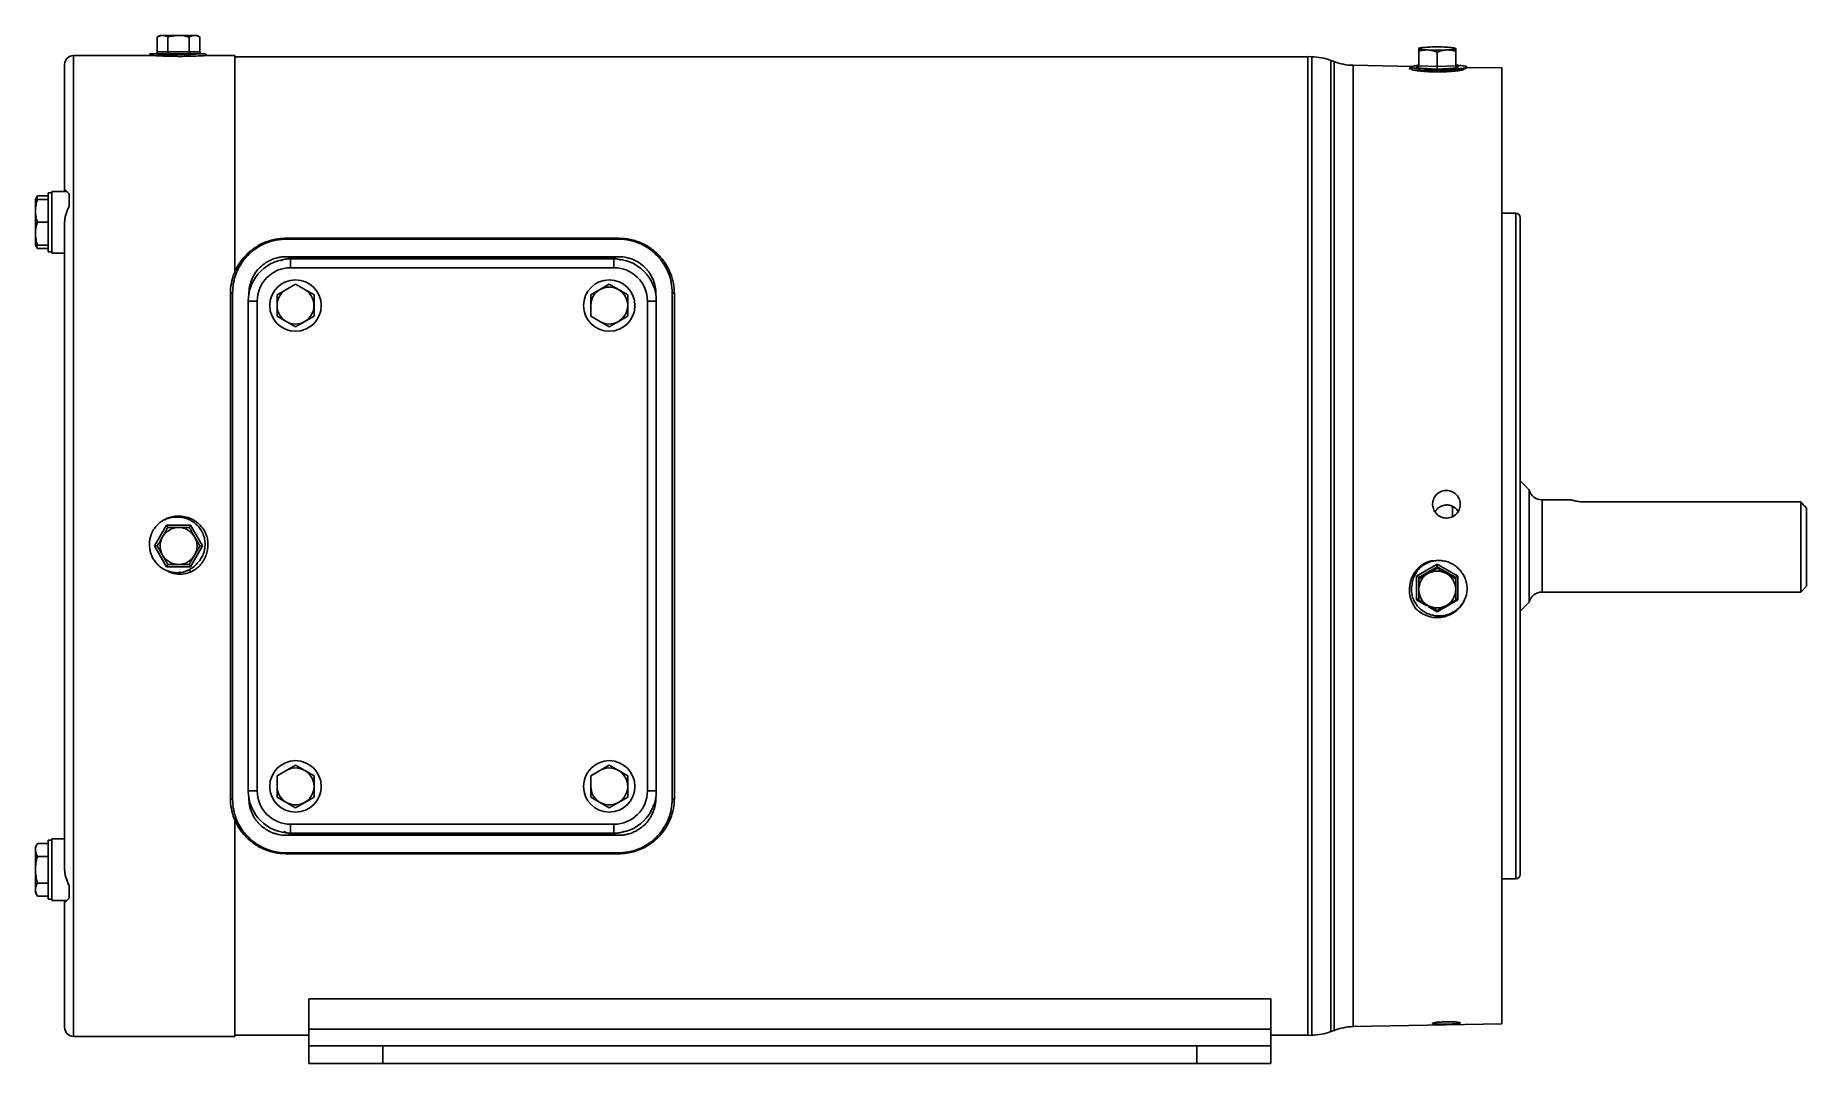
# Paper-space layout '_Front' of a CAD drawing. Header units: inches. Extents: x -5 to 7, y -3.5 to 3.5.
import ezdxf

# ---------------------------------------------------------------- set-up
doc = ezdxf.new("R2010")
doc.units = ezdxf.units.IN
doc.header["$MEASUREMENT"] = 0

psp = doc.layouts.new('_Front')

# ---------------------------------------------------------------- linework, layer by layer
at = {"color": 7, "linetype": 'Continuous', "lineweight": 25}
for p, q in [((-4.13, 3.451), (-4.149, 3.44)), ((-4.149, 3.44), (-4.149, 3.341)), ((-4.077, 3.44), (-4.077, 3.341)), ((-3.933, 3.44), (-3.933, 3.341)), ((-3.861, 3.44), (-3.88, 3.451)), ((-3.861, 3.44), (-3.861, 3.341)), ((4.377, 3.364), (4.374, 3.362)), ((4.375, 3.362), (4.377, 3.364)), ((4.626, 3.362), (4.623, 3.364)), ((4.623, 3.364), (4.625, 3.362)), ((-4.775, 2.397), (-4.775, 3.255)), ((-4.18, 3.315), (-4.715, 3.315)), ((-4.149, 3.341), (-3.861, 3.341)), ((-3.934, 3.323), (-3.932, 3.326)), ((-3.924, 3.31), (-3.934, 3.323)), ((-3.809, 3.316), (-3.827, 3.327)), ((-3.625, 3.315), (-3.81, 3.315)), ((-3.625, 3.315), (-3.625, 1.852)), ((3.625, 3.306), (-3.625, 3.306)), ((3.653, 3.307), (3.625, 3.308)), ((3.625, 3.308), (3.625, -3.308)), ((3.803, 3.274), (3.781, 3.282)), ((4.33, 3.242), (3.931, 3.249)), ((4.33, 3.24), (4.317, 3.233)), ((4.37, 3.248), (4.357, 3.247)), ((4.36, 3.245), (4.36, 3.231)), ((4.375, 3.345), (4.375, 3.246)), ((4.375, 3.246), (4.5, 3.24)), ((4.5, 3.338), (4.5, 3.24)), ((4.5, 3.24), (4.625, 3.246)), ((4.625, 3.246), (4.625, 3.345)), ((4.64, 3.231), (4.64, 3.245)), ((4.936, 3.231), (4.7, 3.235)), ((4.36, 3.231), (4.5, 3.224)), ((4.5, 3.224), (4.64, 3.231)), ((4.936, 3.231), (4.936, -3.231)), ((-4.761, 2.397), (-4.861, 2.397)), ((-4.861, 1.98), (-4.861, 2.397)), ((-4.959, 2.367), (-4.973, 2.343)), ((-4.973, 2.343), (-4.973, 2.034)), ((-4.959, 2.367), (-4.966, 2.343)), ((-4.886, 2.367), (-4.959, 2.367)), ((-4.886, 2.343), (-4.959, 2.343)), ((-4.861, 2.388), (-4.886, 2.388)), ((-4.886, 2.388), (-4.886, 1.989)), ((-4.745, 2.381), (-4.745, 2.295)), ((-4.886, 2.188), (-4.959, 2.188)), ((-4.775, -2.19), (-4.775, 2.19)), ((5.031, 2.25), (4.936, 2.25)), ((5.061, 2.22), (5.061, -2.22)), ((-3.28, 2.08), (-3.28, 2.074)), ((-3.28, 2.08), (-1.03, 2.08)), ((-1.03, 2.074), (-3.28, 2.074)), ((-1.03, 2.08), (-1.03, 2.074)), ((-4.973, 2.034), (-4.959, 2.01)), ((-4.886, 2.034), (-4.959, 2.034)), ((-4.886, 2.01), (-4.959, 2.01)), ((-4.886, 1.989), (-4.861, 1.989)), ((-4.861, 1.98), (-4.775, 1.98)), ((-3.28, 1.955), (-1.03, 1.955)), ((-3.248, 1.941), (-1.063, 1.941)), ((-3.248, 1.941), (-3.248, 1.881)), ((-1.095, 1.946), (-3.215, 1.946)), ((-1.095, 1.946), (-3.215, 1.946)), ((-3.215, 1.946), (-3.215, 1.941)), ((-1.095, 1.946), (-1.095, 1.941)), ((-1.063, 1.941), (-1.063, 1.881)), ((-1.063, 1.881), (-3.248, 1.881)), ((-3.655, -1.705), (-3.655, 1.705)), ((-3.64, 1.712), (-3.64, -1.712)), ((-3.53, 1.705), (-3.53, 1.7)), ((-3.34, 1.697), (-3.215, 1.769)), ((-3.34, 1.697), (-3.34, 1.553)), ((-3.215, 1.769), (-3.09, 1.697)), ((-3.09, 1.553), (-3.09, 1.697)), ((-1.22, 1.697), (-1.095, 1.769)), ((-1.22, 1.697), (-1.22, 1.553)), ((-1.095, 1.769), (-0.97, 1.697)), ((-0.97, 1.553), (-0.97, 1.697)), ((-0.78, 1.705), (-0.78, 1.7)), ((-0.67, -1.712), (-0.67, 1.712)), ((-0.655, 1.705), (-0.655, -1.705)), ((-3.534, 1.655), (-3.474, 1.655)), ((-3.534, -1.655), (-3.534, 1.655)), ((-3.474, 1.655), (-3.474, -1.655)), ((-0.836, -1.655), (-0.836, 1.655)), ((-0.836, 1.655), (-0.777, 1.655)), ((-0.777, 1.655), (-0.777, -1.655)), ((-3.34, 1.553), (-3.215, 1.481)), ((-3.09, 1.553), (-3.215, 1.481)), ((-1.22, 1.553), (-1.095, 1.481)), ((-0.97, 1.553), (-1.095, 1.481)), ((5.121, 0.38), (5.061, 0.44)), ((5.121, -0.38), (5.121, 0.38)), ((4.604, 0.2), (4.604, 0.271)), ((5.402, 0.312), (5.208, 0.312)), ((6.956, 0.298), (5.496, 0.298)), ((6.956, -0.312), (6.956, 0.298)), ((6.996, -0.272), (6.996, 0.256)), ((-4.086, 0.14), (-4.167, 0)), ((-3.924, 0.14), (-4.086, 0.14)), ((-3.843, 0), (-3.924, 0.14)), ((-4.167, 0), (-4.086, -0.14)), ((-3.924, -0.14), (-3.843, 0)), ((-4.086, -0.14), (-3.924, -0.14)), ((-3.924, -0.176), (-3.934, -0.156)), ((4.349, -0.176), (4.36, -0.184)), ((4.5, -0.122), (4.36, -0.203)), ((4.36, -0.203), (4.36, -0.364)), ((4.5, -0.141), (4.375, -0.213)), ((4.375, -0.221), (4.375, -0.213)), ((4.64, -0.203), (4.5, -0.122)), ((4.625, -0.213), (4.5, -0.141)), ((4.5, -0.149), (4.5, -0.141)), ((4.625, -0.221), (4.625, -0.213)), ((4.64, -0.364), (4.64, -0.203)), ((5.208, -0.312), (6.956, -0.312)), ((6.956, -0.312), (6.996, -0.272)), ((4.5, -0.444), (4.64, -0.364)), ((5.061, -0.44), (5.121, -0.38)), ((-3.34, -1.553), (-3.215, -1.481)), ((-3.34, -1.553), (-3.34, -1.697)), ((-3.215, -1.481), (-3.09, -1.553)), ((-3.09, -1.697), (-3.09, -1.553)), ((-1.22, -1.553), (-1.095, -1.481)), ((-1.22, -1.553), (-1.22, -1.697)), ((-1.095, -1.481), (-0.97, -1.553)), ((-0.97, -1.697), (-0.97, -1.553)), ((-3.534, -1.655), (-3.474, -1.655)), ((-0.836, -1.655), (-0.777, -1.655)), ((-3.53, -1.7), (-3.53, -1.705)), ((-3.34, -1.697), (-3.215, -1.769)), ((-3.09, -1.697), (-3.215, -1.769)), ((-1.22, -1.697), (-1.095, -1.769)), ((-0.97, -1.697), (-1.095, -1.769)), ((-0.78, -1.7), (-0.78, -1.705)), ((-3.625, -1.852), (-3.625, -3.315)), ((-3.248, -1.881), (-3.248, -1.941)), ((-3.248, -1.881), (-1.063, -1.881)), ((-1.063, -1.881), (-1.063, -1.941)), ((-4.959, -2.01), (-4.973, -2.034)), ((-4.973, -2.343), (-4.973, -2.034)), ((-4.886, -2.01), (-4.959, -2.01)), ((-4.861, -1.989), (-4.886, -1.989)), ((-4.886, -1.989), (-4.886, -2.388)), ((-4.775, -1.98), (-4.861, -1.98)), ((-4.861, -2.397), (-4.861, -1.98)), ((-1.03, -1.955), (-3.28, -1.955)), ((-1.063, -1.941), (-3.248, -1.941)), ((-3.215, -1.946), (-3.215, -1.941)), ((-3.215, -1.946), (-1.095, -1.946)), ((-3.215, -1.946), (-1.095, -1.946)), ((-1.095, -1.946), (-1.095, -1.941)), ((-4.886, -2.099), (-4.959, -2.099)), ((-3.28, -2.074), (-1.03, -2.074)), ((-3.28, -2.074), (-3.28, -2.08)), ((-1.03, -2.08), (-3.28, -2.08)), ((-1.03, -2.074), (-1.03, -2.08)), ((4.936, -2.25), (5.031, -2.25)), ((-4.973, -2.343), (-4.959, -2.367)), ((-4.886, -2.278), (-4.959, -2.278)), ((-4.886, -2.367), (-4.959, -2.367)), ((-4.886, -2.388), (-4.861, -2.388)), ((-4.745, -2.295), (-4.745, -2.381)), ((-4.861, -2.397), (-4.762, -2.397)), ((-4.775, -3.255), (-4.775, -2.397)), ((3.375, -3.062), (-3.125, -3.062)), ((-3.125, -3.499), (-3.125, -3.062)), ((3.375, -3.062), (3.375, -3.499)), ((3.931, -3.249), (4.936, -3.231)), ((-4.715, -3.315), (-3.625, -3.315)), ((-3.625, -3.306), (-3.125, -3.306)), ((-3.125, -3.267), (3.375, -3.267)), ((3.375, -3.306), (3.625, -3.306)), ((3.625, -3.308), (3.653, -3.307)), ((3.781, -3.282), (3.803, -3.274)), ((-3.125, -3.379), (3.375, -3.379)), ((-2.625, -3.379), (-2.625, -3.499)), ((2.875, -3.499), (2.875, -3.379)), ((-3.125, -3.499), (3.375, -3.499))]:
    psp.add_line(p, q, dxfattribs=at)
at = {"color": 8, "linetype": 'Continuous', "lineweight": 25}
for p, q in [((-4.715, 3.315), (-4.715, -3.315)), ((3.653, -3.307), (3.653, 3.307)), ((3.781, 3.282), (3.781, -3.282)), ((3.803, -3.274), (3.803, 3.274)), ((3.931, 3.249), (3.931, -3.249)), ((5.031, 2.25), (5.031, -2.25)), ((5.208, 0.312), (5.208, -0.312)), ((4.36, -0.364), (4.43, -0.404)), ((4.439, -0.409), (4.5, -0.444))]:
    psp.add_line(p, q, dxfattribs=at)
at = {"color": 7, "linetype": 'Continuous', "lineweight": 25, "flags": 128}
for points in [[(-3.655, 1.705), (-3.655, 1.706), (-3.654, 1.708), (-3.652, 1.709), (-3.651, 1.71), (-3.648, 1.711), (-3.646, 1.712), (-3.643, 1.712), (-3.64, 1.712)], [(-0.67, 1.712), (-0.667, 1.712), (-0.664, 1.712), (-0.662, 1.711), (-0.659, 1.71), (-0.658, 1.709), (-0.656, 1.708), (-0.655, 1.706), (-0.655, 1.705)], [(-3.655, -1.705), (-3.655, -1.706), (-3.654, -1.708), (-3.652, -1.709), (-3.651, -1.71), (-3.648, -1.711), (-3.646, -1.712), (-3.643, -1.712), (-3.64, -1.712)], [(-0.67, -1.712), (-0.667, -1.712), (-0.664, -1.712), (-0.662, -1.711), (-0.659, -1.71), (-0.658, -1.709), (-0.656, -1.708), (-0.655, -1.706), (-0.655, -1.705)]]:
    psp.add_lwpolyline(points, dxfattribs=at)
at = {"color": 7, "linetype": 'Continuous', "lineweight": 25}
for centre in [(-3.215, 1.625), (-1.095, 1.625), (-3.215, -1.625), (-1.095, -1.625)]:
    psp.add_circle(centre, 0.174, dxfattribs=at)
for centre, radius, start, end in [((-4.715, 3.255), 0.06, 90, 180), ((3.646, 2.932), 0.375, 69, 89), ((3.938, 3.624), 0.375, 249, 269), ((5.031, 2.22), 0.03, 0, 90), ((-3.248, 1.655), 0.286, 90, 180), ((-1.063, 1.655), 0.286, 0, 90), ((-3.248, 1.655), 0.226, 90, 180), ((-1.063, 1.655), 0.226, 0, 90), ((-3.215, 1.625), 0.125, 120, 60), ((-1.095, 1.625), 0.125, 240, 180), ((5.208, 0.402), 0.09, 194.3953, 270), ((5.208, -0.402), 0.09, 90, 165.6047), ((-3.215, -1.625), 0.125, 180, 120), ((-1.095, -1.625), 0.125, 180, 120), ((-3.248, -1.655), 0.286, 180, 270), ((-3.248, -1.655), 0.226, 180, 270), ((-1.063, -1.655), 0.226, 270, 0), ((-1.063, -1.655), 0.286, 270, 0), ((5.031, -2.22), 0.03, 270, 360), ((-4.715, -3.255), 0.06, 180, 270), ((3.646, -2.932), 0.375, 271, 291), ((3.938, -3.624), 0.375, 91, 111)]:
    psp.add_arc(centre, radius, start, end, dxfattribs=at)
for points, knots in [([(-4.113, 3.451), (-4.115, 3.451), (-4.118, 3.451), (-4.122, 3.45), (-4.127, 3.449), (-4.132, 3.448), (-4.14, 3.445), (-4.146, 3.442), (-4.149, 3.44)], [0, 0, 0, 0, 0.1191638, 0.2397227, 0.3618656, 0.4857743, 0.7342655, 1, 1, 1, 1]), ([(-4.077, 3.44), (-4.079, 3.441), (-4.082, 3.442), (-4.087, 3.445), (-4.091, 3.447), (-4.097, 3.449), (-4.104, 3.451), (-4.11, 3.451), (-4.113, 3.451)], [0, 0, 0, 0, 0.1350681, 0.2657866, 0.3922742, 0.5146617, 0.7603551, 1, 1, 1, 1]), ([(-4.113, 3.451), (-4.102, 3.451), (-4.086, 3.451), (-4.049, 3.451), (-4.027, 3.451), (-4.005, 3.451)], [0, 0, 0, 0, 0.5, 0.5, 1, 1, 1, 1]), ([(-4.005, 3.451), (-4.008, 3.451), (-4.014, 3.451), (-4.023, 3.45), (-4.031, 3.449), (-4.043, 3.448), (-4.059, 3.445), (-4.071, 3.442), (-4.077, 3.44)], [0, 0, 0, 0, 0.119134, 0.239661, 0.361771, 0.485644, 0.734213, 1, 1, 1, 1]), ([(-3.933, 3.44), (-3.936, 3.441), (-3.942, 3.442), (-3.952, 3.445), (-3.961, 3.447), (-3.973, 3.449), (-3.987, 3.451), (-3.999, 3.451), (-4.005, 3.451)], [0, 0, 0, 0, 0.135032, 0.265717, 0.392175, 0.514535, 0.760293, 1, 1, 1, 1]), ([(-4.005, 3.451), (-3.983, 3.451), (-3.961, 3.451), (-3.924, 3.451), (-3.908, 3.451), (-3.897, 3.451)], [0, 0, 0, 0, 0.5, 0.5, 1, 1, 1, 1]), ([(-3.897, 3.451), (-3.898, 3.451), (-3.901, 3.451), (-3.906, 3.45), (-3.91, 3.449), (-3.916, 3.448), (-3.924, 3.445), (-3.93, 3.442), (-3.933, 3.44)], [0, 0, 0, 0, 0.11917, 0.239736, 0.361885, 0.4858, 0.734292, 1, 1, 1, 1]), ([(-3.861, 3.44), (-3.862, 3.441), (-3.865, 3.442), (-3.87, 3.445), (-3.875, 3.447), (-3.881, 3.449), (-3.888, 3.451), (-3.894, 3.451), (-3.897, 3.451)], [0, 0, 0, 0, 0.134916, 0.265485, 0.391827, 0.514071, 0.760071, 1, 1, 1, 1]), ([(4.375, 3.362), (4.375, 3.36), (4.381, 3.358), (4.403, 3.355), (4.419, 3.354), (4.437, 3.353)], [0, 0, 0, 0, 0.5, 0.5, 1, 1, 1, 1]), ([(4.375, 3.345), (4.375, 3.346), (4.375, 3.348), (4.375, 3.351), (4.375, 3.354), (4.375, 3.357), (4.375, 3.36), (4.375, 3.362), (4.375, 3.362)], [0, 0, 0, 0, 0.134916, 0.265485, 0.391827, 0.514071, 0.760071, 1, 1, 1, 1]), ([(4.437, 3.353), (4.435, 3.353), (4.43, 3.353), (4.422, 3.353), (4.415, 3.352), (4.404, 3.351), (4.391, 3.349), (4.38, 3.346), (4.375, 3.345)], [0, 0, 0, 0, 0.119164, 0.239723, 0.361866, 0.485774, 0.734265, 1, 1, 1, 1]), ([(4.437, 3.372), (4.423, 3.371), (4.411, 3.37), (4.391, 3.368), (4.383, 3.366), (4.379, 3.365)], [0, 0, 0, 0, 0.5, 0.5, 1, 1, 1, 1]), ([(4.5, 3.338), (4.497, 3.339), (4.492, 3.341), (4.484, 3.344), (4.476, 3.346), (4.466, 3.349), (4.453, 3.352), (4.443, 3.352), (4.437, 3.353)], [0, 0, 0, 0, 0.135068, 0.265787, 0.392274, 0.514662, 0.760355, 1, 1, 1, 1]), ([(4.562, 3.372), (4.544, 3.373), (4.522, 3.373), (4.478, 3.373), (4.456, 3.373), (4.437, 3.372)], [0, 0, 0, 0, 0.5, 0.5, 1, 1, 1, 1]), ([(4.437, 3.353), (4.456, 3.352), (4.478, 3.351), (4.522, 3.351), (4.544, 3.352), (4.562, 3.353)], [0, 0, 0, 0, 0.5, 0.5, 1, 1, 1, 1]), ([(4.562, 3.353), (4.56, 3.353), (4.555, 3.352), (4.547, 3.351), (4.54, 3.35), (4.529, 3.348), (4.516, 3.344), (4.505, 3.34), (4.5, 3.338)], [0, 0, 0, 0, 0.119134, 0.239661, 0.361771, 0.485644, 0.734213, 1, 1, 1, 1]), ([(4.621, 3.365), (4.617, 3.366), (4.609, 3.368), (4.589, 3.37), (4.577, 3.371), (4.562, 3.372)], [0, 0, 0, 0, 0.5, 0.5, 1, 1, 1, 1]), ([(4.562, 3.353), (4.581, 3.354), (4.597, 3.355), (4.619, 3.358), (4.625, 3.36), (4.625, 3.362)], [0, 0, 0, 0, 0.5, 0.5, 1, 1, 1, 1]), ([(4.625, 3.345), (4.622, 3.345), (4.617, 3.347), (4.609, 3.349), (4.601, 3.35), (4.591, 3.352), (4.578, 3.353), (4.568, 3.353), (4.562, 3.353)], [0, 0, 0, 0, 0.135032, 0.265717, 0.392175, 0.514535, 0.760293, 1, 1, 1, 1]), ([(4.625, 3.362), (4.625, 3.362), (4.625, 3.361), (4.625, 3.36), (4.625, 3.358), (4.625, 3.356), (4.625, 3.351), (4.625, 3.347), (4.625, 3.345)], [0, 0, 0, 0, 0.11917, 0.239736, 0.361885, 0.4858, 0.734292, 1, 1, 1, 1]), ([(-4.199, 3.326), (-4.2, 3.326), (-4.202, 3.326), (-4.181, 3.326), (-4.141, 3.326), (-4.086, 3.326), (-4.024, 3.326), (-3.97, 3.326), (-3.942, 3.326), (-3.932, 3.326)], [0, 0, 0, 0, 0.077191, 0.250746, 0.421156, 0.588415, 0.752513, 0.913507, 1, 1, 1, 1]), ([(-4.2, 3.325), (-4.197, 3.323), (-4.191, 3.32), (-4.186, 3.317), (-4.183, 3.315)], [0, 0, 0, 0, 0.473706, 1, 1, 1, 1]), ([(-4.18, 3.315), (-4.18, 3.315), (-4.181, 3.315), (-4.167, 3.314), (-4.158, 3.314)], [0, 0, 0, 0, 0.299851, 1, 1, 1, 1]), ([(-4.149, 3.341), (-4.149, 3.34), (-4.149, 3.339), (-4.15, 3.337), (-4.151, 3.335), (-4.152, 3.333), (-4.154, 3.331), (-4.156, 3.329), (-4.159, 3.327), (-4.163, 3.326), (-4.165, 3.326), (-4.167, 3.326)], [0, 0, 0, 0, 0.084476, 0.171269, 0.260932, 0.353968, 0.450828, 0.574732, 0.714344, 0.833102, 1, 1, 1, 1]), ([(-4.158, 3.314), (-4.157, 3.314), (-4.148, 3.315), (-4.125, 3.316), (-4.08, 3.318), (-4.027, 3.32), (-3.977, 3.322), (-3.946, 3.323), (-3.934, 3.323)], [0.00000017, 0.00000017, 0.00000017, 0.00000017, 0.00155749, 0.01780749, 0.03405749, 0.05030749, 0.06655749, 0.07905733, 0.07905733, 0.07905733, 0.07905733]), ([(-4.158, 3.314), (-4.154, 3.314), (-4.148, 3.314), (-4.136, 3.313), (-4.128, 3.313), (-4.112, 3.312), (-4.103, 3.311), (-4.084, 3.311), (-4.073, 3.311), (-4.052, 3.31), (-4.04, 3.31), (-4.017, 3.31), (-4.005, 3.309), (-3.982, 3.309), (-3.97, 3.31), (-3.946, 3.31), (-3.935, 3.31), (-3.924, 3.31)], [0, 0, 0, 0, 0.125, 0.125, 0.25, 0.25, 0.375, 0.375, 0.5, 0.5, 0.625, 0.625, 0.75, 0.75, 0.875, 0.875, 1, 1, 1, 1]), ([(-4.077, 3.341), (-4.077, 3.34), (-4.077, 3.339), (-4.078, 3.337), (-4.078, 3.335), (-4.079, 3.333), (-4.08, 3.331), (-4.081, 3.329), (-4.082, 3.327), (-4.084, 3.326), (-4.085, 3.326), (-4.086, 3.326)], [0, 0, 0, 0, 0.084476, 0.171269, 0.260932, 0.353968, 0.450828, 0.574732, 0.714344, 0.833102, 1, 1, 1, 1]), ([(-3.933, 3.341), (-3.933, 3.34), (-3.933, 3.339), (-3.932, 3.337), (-3.932, 3.335), (-3.931, 3.333), (-3.93, 3.331), (-3.929, 3.329), (-3.928, 3.327), (-3.926, 3.326), (-3.925, 3.326), (-3.924, 3.326)], [0, 0, 0, 0, 0.084477, 0.171274, 0.260945, 0.353994, 0.45087, 0.574655, 0.714328, 0.833072, 1, 1, 1, 1]), ([(-3.924, 3.31), (-3.906, 3.311), (-3.869, 3.312), (-3.831, 3.314), (-3.809, 3.315), (-3.81, 3.315), (-3.81, 3.315)], [0, 0, 0, 0, 0.279997, 0.5595244, 0.8613572, 1, 1, 1, 1]), ([(-3.875, 3.326), (-3.863, 3.326), (-3.839, 3.326), (-3.825, 3.326), (-3.827, 3.326), (-3.828, 3.326)], [0, 0, 0, 0, 0.432756, 0.865351, 1, 1, 1, 1]), ([(-3.861, 3.341), (-3.861, 3.34), (-3.861, 3.339), (-3.86, 3.337), (-3.859, 3.335), (-3.858, 3.333), (-3.856, 3.331), (-3.854, 3.329), (-3.851, 3.327), (-3.847, 3.326), (-3.845, 3.326), (-3.843, 3.326)], [0, 0, 0, 0, 0.084477, 0.171274, 0.260945, 0.353994, 0.45087, 0.574655, 0.714328, 0.833072, 1, 1, 1, 1]), ([(4.326, 3.234), (4.324, 3.234), (4.312, 3.232), (4.31, 3.228), (4.322, 3.221), (4.345, 3.216), (4.356, 3.214)], [0, 0, 0, 0, 0.061387, 0.382078, 0.720372, 1, 1, 1, 1]), ([(4.33, 3.239), (4.328, 3.238), (4.323, 3.235), (4.339, 3.23), (4.372, 3.226), (4.421, 3.223), (4.48, 3.221), (4.545, 3.221), (4.606, 3.223), (4.655, 3.226), (4.676, 3.229), (4.685, 3.23)], [0, 0, 0, 0, 0.086077, 0.195719, 0.307456, 0.421101, 0.537093, 0.655855, 0.776587, 0.899142, 1, 1, 1, 1]), ([(4.375, 3.259), (4.375, 3.258), (4.375, 3.257), (4.374, 3.255), (4.374, 3.253), (4.372, 3.251), (4.371, 3.249), (4.369, 3.247), (4.366, 3.246), (4.363, 3.245), (4.361, 3.245), (4.36, 3.245)], [0, 0, 0, 0, 0.084477, 0.171274, 0.260945, 0.353994, 0.45087, 0.574655, 0.714328, 0.833072, 1, 1, 1, 1]), ([(4.375, 3.246), (4.375, 3.246), (4.375, 3.244), (4.374, 3.242), (4.374, 3.24), (4.372, 3.238), (4.371, 3.236), (4.369, 3.234), (4.366, 3.232), (4.363, 3.231), (4.361, 3.231), (4.36, 3.231)], [0, 0, 0, 0, 0.0844767, 0.1712737, 0.260945, 0.3539937, 0.4508699, 0.574655, 0.7143281, 0.8330716, 1, 1, 1, 1]), ([(4.378, 3.211), (4.393, 3.21), (4.409, 3.21), (4.443, 3.21), (4.46, 3.21), (4.487, 3.211), (4.497, 3.211), (4.515, 3.211), (4.524, 3.212), (4.551, 3.213), (4.569, 3.214), (4.593, 3.216), (4.601, 3.216), (4.617, 3.218), (4.624, 3.219), (4.645, 3.221), (4.657, 3.223), (4.678, 3.226), (4.686, 3.228), (4.695, 3.231), (4.697, 3.232), (4.7, 3.234), (4.702, 3.236), (4.702, 3.237)], [0, 0, 0, 0, 0.125, 0.125, 0.25, 0.25, 0.3125, 0.3125, 0.375, 0.375, 0.5, 0.5, 0.5625, 0.5625, 0.625, 0.625, 0.75, 0.75, 0.875, 0.875, 0.9375, 0.9375, 1, 1, 1, 1]), ([(4.5, 3.24), (4.5, 3.239), (4.5, 3.238), (4.5, 3.236), (4.5, 3.233), (4.5, 3.231), (4.5, 3.229), (4.5, 3.227), (4.5, 3.225), (4.5, 3.224), (4.5, 3.224), (4.5, 3.224)], [0, 0, 0, 0, 0.0844767, 0.1712737, 0.260945, 0.3539937, 0.4508699, 0.574655, 0.7143281, 0.8330716, 1, 1, 1, 1]), ([(4.625, 3.259), (4.625, 3.258), (4.625, 3.257), (4.626, 3.255), (4.626, 3.253), (4.628, 3.251), (4.629, 3.249), (4.631, 3.247), (4.634, 3.246), (4.637, 3.245), (4.639, 3.245), (4.64, 3.245)], [0, 0, 0, 0, 0.084476, 0.171269, 0.260932, 0.353968, 0.450828, 0.574732, 0.714344, 0.833102, 1, 1, 1, 1]), ([(4.64, 3.231), (4.639, 3.231), (4.638, 3.231), (4.636, 3.231), (4.633, 3.232), (4.631, 3.234), (4.629, 3.236), (4.627, 3.239), (4.625, 3.243), (4.625, 3.245), (4.625, 3.246)], [0, 0, 0, 0, 0.11681, 0.212178, 0.286099, 0.425812, 0.549727, 0.708818, 0.858132, 1, 1, 1, 1]), ([(4.702, 3.237), (4.7, 3.239), (4.696, 3.243), (4.667, 3.247), (4.639, 3.249), (4.628, 3.25)], [0, 0, 0, 0, 0.384022, 0.768253, 1, 1, 1, 1]), ([(4.673, 3.219), (4.676, 3.221), (4.685, 3.225), (4.693, 3.23), (4.698, 3.233)], [0, 0, 0, 0, 0.380716, 1, 1, 1, 1]), ([(4.685, 3.23), (4.678, 3.229), (4.67, 3.227), (4.655, 3.225), (4.649, 3.224), (4.638, 3.222), (4.632, 3.222), (4.619, 3.22), (4.612, 3.22), (4.598, 3.218), (4.591, 3.218), (4.568, 3.216), (4.553, 3.215), (4.528, 3.214), (4.52, 3.214), (4.504, 3.213), (4.496, 3.213), (4.471, 3.212), (4.455, 3.212), (4.424, 3.212), (4.409, 3.212), (4.38, 3.213), (4.368, 3.213), (4.356, 3.214)], [0, 0, 0, 0, 0.125, 0.125, 0.1875, 0.1875, 0.25, 0.25, 0.3125, 0.3125, 0.375, 0.375, 0.5, 0.5, 0.5625, 0.5625, 0.625, 0.625, 0.75, 0.75, 0.875, 0.875, 1, 1, 1, 1]), ([(4.378, 3.211), (4.399, 3.209), (4.442, 3.205), (4.513, 3.204), (4.581, 3.206), (4.635, 3.211), (4.667, 3.216), (4.671, 3.219), (4.673, 3.22)], [0, 0, 0, 0, 0.183565, 0.371375, 0.559122, 0.740413, 0.911493, 1, 1, 1, 1]), ([(-4.745, 2.381), (-4.753, 2.39), (-4.76, 2.396), (-4.768, 2.403), (-4.771, 2.405), (-4.774, 2.408), (-4.775, 2.408), (-4.775, 2.408)], [0, 0, 0, 0, 0.5, 0.5, 0.75, 0.75, 1, 1, 1, 1]), ([(-4.959, 2.343), (-4.963, 2.33), (-4.966, 2.317), (-4.971, 2.292), (-4.973, 2.279), (-4.973, 2.266)], [0, 0, 0, 0, 0.5, 0.5, 1, 1, 1, 1]), ([(-4.973, 2.343), (-4.973, 2.343), (-4.971, 2.343), (-4.966, 2.343), (-4.963, 2.343), (-4.959, 2.343)], [0, 0, 0, 0, 0.5, 0.5, 1, 1, 1, 1]), ([(-4.775, 2.19), (-4.775, 2.199), (-4.774, 2.209), (-4.771, 2.227), (-4.768, 2.237), (-4.76, 2.263), (-4.753, 2.28), (-4.745, 2.295)], [0, 0, 0, 0, 0.25, 0.25, 0.5, 0.5, 1, 1, 1, 1]), ([(-4.973, 2.266), (-4.973, 2.253), (-4.971, 2.239), (-4.966, 2.214), (-4.963, 2.201), (-4.959, 2.188)], [0, 0, 0, 0, 0.5, 0.5, 1, 1, 1, 1]), ([(-4.973, 2.111), (-4.973, 2.098), (-4.971, 2.085), (-4.966, 2.06), (-4.963, 2.047), (-4.959, 2.034)], [0, 0, 0, 0, 0.5, 0.5, 1, 1, 1, 1]), ([(-3.655, 1.705), (-3.655, 1.729), (-3.653, 1.752), (-3.644, 1.798), (-3.638, 1.82), (-3.625, 1.852), (-3.62, 1.863), (-3.609, 1.884), (-3.604, 1.895), (-3.585, 1.925), (-3.57, 1.943), (-3.537, 1.979), (-3.519, 1.995), (-3.478, 2.024), (-3.457, 2.037), (-3.409, 2.058), (-3.385, 2.066), (-3.346, 2.074), (-3.333, 2.076), (-3.307, 2.079), (-3.293, 2.08), (-3.28, 2.08)], [0, 0, 0, 0, 0.125, 0.125, 0.25, 0.25, 0.3125, 0.3125, 0.375, 0.375, 0.5, 0.5, 0.625, 0.625, 0.75, 0.75, 0.875, 0.875, 0.9375, 0.9375, 1, 1, 1, 1]), ([(-3.28, 2.074), (-3.293, 2.074), (-3.306, 2.073), (-3.332, 2.07), (-3.344, 2.068), (-3.369, 2.063), (-3.381, 2.059), (-3.405, 2.051), (-3.416, 2.047), (-3.451, 2.031), (-3.471, 2.019), (-3.51, 1.991), (-3.528, 1.975), (-3.559, 1.941), (-3.573, 1.923), (-3.591, 1.894), (-3.597, 1.884), (-3.607, 1.864), (-3.611, 1.854), (-3.624, 1.822), (-3.63, 1.801), (-3.638, 1.757), (-3.64, 1.735), (-3.64, 1.712)], [0, 0, 0, 0, 0.0625, 0.0625, 0.125, 0.125, 0.1875, 0.1875, 0.25, 0.25, 0.375, 0.375, 0.5, 0.5, 0.625, 0.625, 0.6875, 0.6875, 0.75, 0.75, 0.875, 0.875, 1, 1, 1, 1]), ([(-1.03, 2.08), (-1.003, 2.08), (-0.977, 2.077), (-0.939, 2.069), (-0.926, 2.065), (-0.901, 2.057), (-0.889, 2.053), (-0.866, 2.042), (-0.854, 2.037), (-0.833, 2.024), (-0.822, 2.017), (-0.791, 1.995), (-0.773, 1.979), (-0.748, 1.953), (-0.74, 1.944), (-0.726, 1.925), (-0.719, 1.915), (-0.7, 1.885), (-0.69, 1.864), (-0.672, 1.82), (-0.666, 1.798), (-0.657, 1.752), (-0.655, 1.729), (-0.655, 1.705)], [0, 0, 0, 0, 0.125, 0.125, 0.1875, 0.1875, 0.25, 0.25, 0.3125, 0.3125, 0.375, 0.375, 0.5, 0.5, 0.5625, 0.5625, 0.625, 0.625, 0.75, 0.75, 0.875, 0.875, 1, 1, 1, 1]), ([(-0.67, 1.712), (-0.67, 1.735), (-0.672, 1.757), (-0.68, 1.801), (-0.686, 1.822), (-0.703, 1.865), (-0.713, 1.885), (-0.731, 1.914), (-0.737, 1.923), (-0.751, 1.941), (-0.759, 1.95), (-0.783, 1.976), (-0.8, 1.991), (-0.829, 2.012), (-0.839, 2.019), (-0.86, 2.031), (-0.871, 2.037), (-0.894, 2.047), (-0.905, 2.051), (-0.929, 2.059), (-0.942, 2.063), (-0.979, 2.071), (-1.004, 2.074), (-1.03, 2.074)], [0, 0, 0, 0, 0.125, 0.125, 0.25, 0.25, 0.375, 0.375, 0.4375, 0.4375, 0.5, 0.5, 0.625, 0.625, 0.6875, 0.6875, 0.75, 0.75, 0.8125, 0.8125, 0.875, 0.875, 1, 1, 1, 1]), ([(-4.967, 2.034), (-4.966, 2.029), (-4.965, 2.021), (-4.96, 2.013), (-4.959, 2.01)], [0, 0, 0, 0, 0.61803, 1, 1, 1, 1]), ([(-3.53, 1.705), (-3.53, 1.736), (-3.524, 1.767), (-3.507, 1.81), (-3.5, 1.824), (-3.483, 1.851), (-3.474, 1.864), (-3.452, 1.887), (-3.439, 1.898), (-3.412, 1.918), (-3.398, 1.926), (-3.366, 1.94), (-3.35, 1.946), (-3.324, 1.951), (-3.316, 1.953), (-3.298, 1.955), (-3.289, 1.955), (-3.28, 1.955)], [0, 0, 0, 0, 0.25, 0.25, 0.375, 0.375, 0.5, 0.5, 0.625, 0.625, 0.75, 0.75, 0.875, 0.875, 0.9375, 0.9375, 1, 1, 1, 1]), ([(-3.215, 1.946), (-3.247, 1.945), (-3.283, 1.944), (-3.314, 1.93), (-3.317, 1.928)], [0, 0, 0, 0, 0.891903, 1, 1, 1, 1]), ([(-1.014, 1.931), (-1.031, 1.937), (-1.057, 1.946), (-1.085, 1.946), (-1.095, 1.946)], [0, 0, 0, 0, 0.626486, 1, 1, 1, 1]), ([(-1.03, 1.955), (-1.012, 1.955), (-0.995, 1.953), (-0.969, 1.948), (-0.961, 1.945), (-0.944, 1.94), (-0.936, 1.937), (-0.92, 1.93), (-0.913, 1.926), (-0.898, 1.918), (-0.891, 1.913), (-0.871, 1.898), (-0.859, 1.888), (-0.842, 1.87), (-0.837, 1.864), (-0.827, 1.851), (-0.822, 1.845), (-0.81, 1.825), (-0.803, 1.811), (-0.791, 1.781), (-0.787, 1.766), (-0.781, 1.736), (-0.78, 1.721), (-0.78, 1.705)], [0, 0, 0, 0, 0.125, 0.125, 0.1875, 0.1875, 0.25, 0.25, 0.3125, 0.3125, 0.375, 0.375, 0.5, 0.5, 0.5625, 0.5625, 0.625, 0.625, 0.75, 0.75, 0.875, 0.875, 1, 1, 1, 1]), ([(4.507, 0.207), (4.502, 0.21), (4.498, 0.214), (4.49, 0.223), (4.486, 0.228), (4.479, 0.239), (4.477, 0.244), (4.472, 0.256), (4.471, 0.262), (4.469, 0.274), (4.469, 0.28), (4.469, 0.292), (4.47, 0.298), (4.474, 0.316), (4.479, 0.327), (4.49, 0.342), (4.494, 0.347), (4.503, 0.355), (4.508, 0.359), (4.519, 0.365), (4.524, 0.368), (4.536, 0.372), (4.542, 0.373), (4.554, 0.375), (4.56, 0.376), (4.572, 0.375), (4.578, 0.374), (4.59, 0.371), (4.596, 0.369), (4.607, 0.364), (4.613, 0.361), (4.622, 0.354), (4.627, 0.35), (4.635, 0.341), (4.639, 0.336), (4.649, 0.321), (4.653, 0.309), (4.656, 0.291), (4.656, 0.285), (4.656, 0.272), (4.655, 0.266), (4.652, 0.255), (4.65, 0.249), (4.645, 0.238), (4.642, 0.232), (4.635, 0.222), (4.631, 0.218), (4.622, 0.209), (4.617, 0.206), (4.606, 0.199), (4.601, 0.197), (4.589, 0.192), (4.583, 0.191), (4.571, 0.189), (4.565, 0.189), (4.553, 0.189), (4.547, 0.19), (4.529, 0.194), (4.518, 0.199), (4.507, 0.207)], [0, 0, 0, 0, 0.03125, 0.03125, 0.0625, 0.0625, 0.09375, 0.09375, 0.125, 0.125, 0.15625, 0.15625, 0.1875, 0.1875, 0.25, 0.25, 0.28125, 0.28125, 0.3125, 0.3125, 0.34375, 0.34375, 0.375, 0.375, 0.40625, 0.40625, 0.4375, 0.4375, 0.46875, 0.46875, 0.5, 0.5, 0.53125, 0.53125, 0.5625, 0.5625, 0.625, 0.625, 0.65625, 0.65625, 0.6875, 0.6875, 0.71875, 0.71875, 0.75, 0.75, 0.78125, 0.78125, 0.8125, 0.8125, 0.84375, 0.84375, 0.875, 0.875, 0.90625, 0.90625, 0.9375, 0.9375, 1, 1, 1, 1]), ([(4.602, 0.269), (4.594, 0.272), (4.576, 0.278), (4.547, 0.277), (4.521, 0.267), (4.499, 0.252), (4.489, 0.237), (4.485, 0.23)], [0, 0, 0, 0, 0.1928112, 0.3855423, 0.5837935, 0.8130269, 1, 1, 1, 1]), ([(4.642, 0.234), (4.635, 0.242), (4.625, 0.257), (4.609, 0.265), (4.602, 0.269)], [0, 0, 0, 0, 0.580946, 1, 1, 1, 1]), ([(5.496, 0.298), (5.49, 0.298), (5.483, 0.298), (5.471, 0.299), (5.465, 0.299), (5.454, 0.301), (5.449, 0.302), (5.438, 0.303), (5.434, 0.304), (5.421, 0.307), (5.414, 0.309), (5.407, 0.311), (5.405, 0.311), (5.402, 0.312), (5.402, 0.312), (5.402, 0.312)], [0, 0, 0, 0, 0.125, 0.125, 0.25, 0.25, 0.375, 0.375, 0.5, 0.5, 0.75, 0.75, 0.875, 0.875, 1, 1, 1, 1]), ([(-4.124, 0.164), (-4.111, 0.173), (-4.097, 0.181), (-4.068, 0.193), (-4.052, 0.198), (-4.028, 0.201), (-4.02, 0.202), (-4.004, 0.203), (-3.996, 0.202), (-3.972, 0.2), (-3.956, 0.197), (-3.933, 0.189), (-3.926, 0.186), (-3.911, 0.18), (-3.904, 0.176), (-3.891, 0.167), (-3.884, 0.163), (-3.872, 0.152), (-3.866, 0.147), (-3.849, 0.13), (-3.839, 0.117), (-3.827, 0.096), (-3.823, 0.089), (-3.817, 0.074), (-3.814, 0.067), (-3.812, 0.059)], [0, 0, 0, 0, 0.125, 0.125, 0.25, 0.25, 0.3125, 0.3125, 0.375, 0.375, 0.5, 0.5, 0.5625, 0.5625, 0.625, 0.625, 0.6875, 0.6875, 0.75, 0.75, 0.875, 0.875, 0.9375, 0.9375, 1, 1, 1, 1]), ([(-3.875, -0.112), (-3.867, -0.104), (-3.86, -0.095), (-3.848, -0.076), (-3.842, -0.065), (-3.834, -0.044), (-3.831, -0.033), (-3.827, -0.011), (-3.826, 0), (-3.826, 0.023), (-3.827, 0.034), (-3.831, 0.057), (-3.835, 0.068), (-3.843, 0.089), (-3.848, 0.099), (-3.86, 0.118), (-3.867, 0.127), (-3.883, 0.144), (-3.891, 0.151), (-3.91, 0.165), (-3.919, 0.171), (-3.939, 0.181), (-3.95, 0.185), (-3.972, 0.191), (-3.983, 0.194), (-4.006, 0.196), (-4.017, 0.196), (-4.04, 0.195), (-4.051, 0.193), (-4.073, 0.188), (-4.084, 0.184), (-4.105, 0.175), (-4.115, 0.17), (-4.124, 0.164)], [0, 0, 0, 0, 0.0625, 0.0625, 0.125, 0.125, 0.1875, 0.1875, 0.25, 0.25, 0.3125, 0.3125, 0.375, 0.375, 0.4375, 0.4375, 0.5, 0.5, 0.5625, 0.5625, 0.625, 0.625, 0.6875, 0.6875, 0.75, 0.75, 0.8125, 0.8125, 0.875, 0.875, 0.9375, 0.9375, 1, 1, 1, 1]), ([(-4.005, 0.125), (-4.027, 0.125), (-4.049, 0.119), (-4.086, 0.097), (-4.102, 0.081), (-4.113, 0.062)], [0, 0, 0, 0, 0.5, 0.5, 1, 1, 1, 1]), ([(-4.113, 0.062), (-4.112, 0.065), (-4.109, 0.07), (-4.104, 0.078), (-4.1, 0.085), (-4.094, 0.096), (-4.086, 0.109), (-4.08, 0.12), (-4.077, 0.125)], [0, 0, 0, 0, 0.11917, 0.239736, 0.361885, 0.4858, 0.734292, 1, 1, 1, 1]), ([(-4.086, 0.14), (-4.085, 0.139), (-4.084, 0.138), (-4.083, 0.136), (-4.082, 0.133), (-4.081, 0.131), (-4.079, 0.129), (-4.078, 0.127), (-4.077, 0.125), (-4.077, 0.125), (-4.077, 0.125)], [0, 0, 0, 0, 0.1168102, 0.2121776, 0.2860986, 0.4258117, 0.549727, 0.7088181, 0.8581317, 1, 1, 1, 1]), ([(-4.077, 0.125), (-4.074, 0.125), (-4.068, 0.125), (-4.058, 0.125), (-4.049, 0.125), (-4.037, 0.125), (-4.023, 0.125), (-4.011, 0.125), (-4.005, 0.125)], [0, 0, 0, 0, 0.135032, 0.265717, 0.392175, 0.514535, 0.760293, 1, 1, 1, 1]), ([(-3.897, 0.062), (-3.908, 0.081), (-3.924, 0.097), (-3.961, 0.119), (-3.983, 0.125), (-4.005, 0.125)], [0, 0, 0, 0, 0.5, 0.5, 1, 1, 1, 1]), ([(-4.005, 0.125), (-4.002, 0.125), (-3.996, 0.125), (-3.987, 0.125), (-3.979, 0.125), (-3.967, 0.125), (-3.951, 0.125), (-3.939, 0.125), (-3.933, 0.125)], [0, 0, 0, 0, 0.119134, 0.239661, 0.361771, 0.485644, 0.734213, 1, 1, 1, 1]), ([(-3.933, 0.125), (-3.933, 0.125), (-3.933, 0.125), (-3.932, 0.126), (-3.932, 0.126), (-3.931, 0.128), (-3.93, 0.129), (-3.929, 0.131), (-3.928, 0.134), (-3.926, 0.137), (-3.925, 0.139), (-3.924, 0.14)], [0, 0, 0, 0, 0.084477, 0.171274, 0.260945, 0.353994, 0.45087, 0.574655, 0.714328, 0.833072, 1, 1, 1, 1]), ([(-3.933, 0.125), (-3.931, 0.122), (-3.928, 0.117), (-3.923, 0.109), (-3.919, 0.101), (-3.913, 0.091), (-3.906, 0.078), (-3.9, 0.068), (-3.897, 0.062)], [0, 0, 0, 0, 0.135068, 0.265787, 0.392274, 0.514662, 0.760355, 1, 1, 1, 1]), ([(-4.174, 0.111), (-4.185, 0.093), (-4.192, 0.074), (-4.199, 0.045), (-4.201, 0.034), (-4.202, 0.014), (-4.202, 0.004), (-4.2, -0.016), (-4.199, -0.027), (-4.194, -0.046), (-4.191, -0.056), (-4.183, -0.075), (-4.178, -0.084), (-4.167, -0.101), (-4.161, -0.109), (-4.148, -0.125), (-4.14, -0.132), (-4.125, -0.145), (-4.116, -0.151), (-4.099, -0.161), (-4.089, -0.165), (-4.07, -0.172), (-4.06, -0.175), (-4.041, -0.179), (-4.03, -0.18), (-4.01, -0.181), (-4, -0.18), (-3.97, -0.176), (-3.95, -0.17), (-3.932, -0.16)], [0, 0, 0, 0, 0.125, 0.125, 0.1875, 0.1875, 0.25, 0.25, 0.3125, 0.3125, 0.375, 0.375, 0.4375, 0.4375, 0.5, 0.5, 0.5625, 0.5625, 0.625, 0.625, 0.6875, 0.6875, 0.75, 0.75, 0.8125, 0.8125, 0.875, 0.875, 1, 1, 1, 1]), ([(-4.149, 0), (-4.149, 0), (-4.149, 0), (-4.15, 0), (-4.151, 0), (-4.152, 0), (-4.154, 0), (-4.156, 0), (-4.159, 0), (-4.163, 0), (-4.165, 0), (-4.167, 0)], [0, 0, 0, 0, 0.084476, 0.171269, 0.260932, 0.353968, 0.450828, 0.574732, 0.714344, 0.833102, 1, 1, 1, 1]), ([(-4.149, 0), (-4.148, 0.003), (-4.145, 0.008), (-4.14, 0.016), (-4.135, 0.024), (-4.129, 0.034), (-4.122, 0.047), (-4.116, 0.057), (-4.113, 0.062)], [0, 0, 0, 0, 0.134916, 0.265485, 0.391827, 0.514071, 0.760071, 1, 1, 1, 1]), ([(-4.113, -0.062), (-4.115, -0.06), (-4.118, -0.055), (-4.122, -0.047), (-4.127, -0.04), (-4.132, -0.029), (-4.14, -0.016), (-4.146, -0.005), (-4.149, 0)], [0, 0, 0, 0, 0.119164, 0.239723, 0.361866, 0.485774, 0.734265, 1, 1, 1, 1]), ([(-4.113, 0.062), (-4.124, 0.044), (-4.13, 0.022), (-4.13, -0.022), (-4.124, -0.044), (-4.113, -0.062)], [0, 0, 0, 0, 0.5, 0.5, 1, 1, 1, 1]), ([(-3.924, -0.176), (-3.913, -0.172), (-3.903, -0.166), (-3.884, -0.153), (-3.875, -0.145), (-3.858, -0.128), (-3.85, -0.119), (-3.837, -0.1), (-3.831, -0.089), (-3.821, -0.068), (-3.817, -0.057), (-3.811, -0.034), (-3.809, -0.023), (-3.807, 0.001), (-3.806, 0.012), (-3.808, 0.036), (-3.809, 0.048), (-3.812, 0.059)], [0, 0, 0, 0, 0.125, 0.125, 0.25, 0.25, 0.375, 0.375, 0.5, 0.5, 0.625, 0.625, 0.75, 0.75, 0.875, 0.875, 1, 1, 1, 1]), ([(-3.897, 0.062), (-3.895, 0.06), (-3.892, 0.055), (-3.888, 0.047), (-3.883, 0.04), (-3.878, 0.029), (-3.87, 0.016), (-3.864, 0.005), (-3.861, 0)], [0, 0, 0, 0, 0.119164, 0.239723, 0.361866, 0.485774, 0.734265, 1, 1, 1, 1]), ([(-3.897, -0.062), (-3.886, -0.044), (-3.88, -0.022), (-3.88, 0.022), (-3.886, 0.044), (-3.897, 0.062)], [0, 0, 0, 0, 0.5, 0.5, 1, 1, 1, 1]), ([(-3.861, 0), (-3.862, -0.003), (-3.865, -0.008), (-3.87, -0.016), (-3.875, -0.024), (-3.881, -0.034), (-3.888, -0.047), (-3.894, -0.057), (-3.897, -0.062)], [0, 0, 0, 0, 0.1349157, 0.2654853, 0.3918269, 0.5140709, 0.7600707, 1, 1, 1, 1]), ([(-3.861, 0), (-3.861, 0), (-3.861, 0), (-3.86, 0), (-3.859, 0), (-3.858, 0), (-3.856, 0), (-3.854, 0), (-3.851, 0), (-3.847, 0), (-3.845, 0), (-3.843, 0)], [0, 0, 0, 0, 0.084477, 0.171274, 0.260945, 0.353994, 0.45087, 0.574655, 0.714328, 0.833072, 1, 1, 1, 1]), ([(-4.113, -0.062), (-4.102, -0.081), (-4.086, -0.097), (-4.049, -0.119), (-4.027, -0.125), (-4.005, -0.125)], [0, 0, 0, 0, 0.5, 0.5, 1, 1, 1, 1]), ([(-4.077, -0.125), (-4.079, -0.122), (-4.082, -0.117), (-4.087, -0.109), (-4.091, -0.101), (-4.097, -0.091), (-4.104, -0.078), (-4.11, -0.068), (-4.113, -0.062)], [0, 0, 0, 0, 0.135068, 0.265787, 0.392274, 0.514662, 0.760355, 1, 1, 1, 1]), ([(-4.005, -0.125), (-3.983, -0.125), (-3.961, -0.119), (-3.924, -0.097), (-3.908, -0.081), (-3.897, -0.062)], [0, 0, 0, 0, 0.5, 0.5, 1, 1, 1, 1]), ([(-3.897, -0.062), (-3.898, -0.065), (-3.901, -0.07), (-3.906, -0.078), (-3.91, -0.085), (-3.916, -0.096), (-3.924, -0.109), (-3.93, -0.12), (-3.933, -0.125)], [0, 0, 0, 0, 0.11917, 0.239736, 0.361885, 0.4858, 0.734292, 1, 1, 1, 1]), ([(4.484, -0.1), (4.476, -0.1), (4.449, -0.1), (4.406, -0.12), (4.37, -0.149), (4.354, -0.17), (4.349, -0.176)], [0, 0, 0, 0, 0.150886, 0.499891, 0.863694, 1, 1, 1, 1]), ([(4.702, -0.295), (4.702, -0.274), (4.699, -0.254), (4.69, -0.225), (4.687, -0.215), (4.678, -0.197), (4.673, -0.189), (4.661, -0.172), (4.654, -0.164), (4.64, -0.149), (4.633, -0.143), (4.617, -0.13), (4.608, -0.125), (4.59, -0.115), (4.581, -0.111), (4.561, -0.105), (4.551, -0.102), (4.531, -0.099), (4.521, -0.098), (4.501, -0.098), (4.491, -0.099), (4.47, -0.102), (4.46, -0.104), (4.441, -0.111), (4.432, -0.115), (4.414, -0.125), (4.405, -0.13), (4.381, -0.149), (4.367, -0.164), (4.357, -0.182)], [0, 0, 0, 0, 0.125, 0.125, 0.1875, 0.1875, 0.25, 0.25, 0.3125, 0.3125, 0.375, 0.375, 0.4375, 0.4375, 0.5, 0.5, 0.5625, 0.5625, 0.625, 0.625, 0.6875, 0.6875, 0.75, 0.75, 0.8125, 0.8125, 0.875, 0.875, 1, 1, 1, 1]), ([(-4.077, -0.125), (-4.077, -0.125), (-4.077, -0.125), (-4.078, -0.126), (-4.078, -0.126), (-4.079, -0.128), (-4.08, -0.129), (-4.081, -0.131), (-4.082, -0.134), (-4.084, -0.137), (-4.085, -0.139), (-4.086, -0.14)], [0, 0, 0, 0, 0.084476, 0.171269, 0.260932, 0.353968, 0.450828, 0.574732, 0.714344, 0.833102, 1, 1, 1, 1]), ([(-4.08, -0.168), (-4.08, -0.168), (-4.065, -0.181), (-4.024, -0.191), (-3.97, -0.193), (-3.938, -0.181), (-3.924, -0.176)], [0, 0, 0, 0, 0.005607, 0.372748, 0.730168, 1, 1, 1, 1]), ([(-4.005, -0.125), (-4.008, -0.125), (-4.014, -0.125), (-4.023, -0.125), (-4.031, -0.125), (-4.043, -0.125), (-4.059, -0.125), (-4.071, -0.125), (-4.077, -0.125)], [0, 0, 0, 0, 0.119134, 0.239661, 0.361771, 0.485644, 0.734213, 1, 1, 1, 1]), ([(-3.933, -0.125), (-3.936, -0.125), (-3.942, -0.125), (-3.952, -0.125), (-3.961, -0.125), (-3.973, -0.125), (-3.987, -0.125), (-3.999, -0.125), (-4.005, -0.125)], [0, 0, 0, 0, 0.135032, 0.265717, 0.392175, 0.514535, 0.760293, 1, 1, 1, 1]), ([(-3.933, -0.125), (-3.933, -0.125), (-3.933, -0.125), (-3.932, -0.126), (-3.932, -0.126), (-3.931, -0.128), (-3.93, -0.129), (-3.929, -0.131), (-3.928, -0.134), (-3.926, -0.137), (-3.925, -0.139), (-3.924, -0.14)], [0, 0, 0, 0, 0.0844767, 0.1712737, 0.260945, 0.3539937, 0.4508699, 0.574655, 0.7143281, 0.8330716, 1, 1, 1, 1]), ([(4.349, -0.176), (4.337, -0.194), (4.327, -0.214), (4.315, -0.257), (4.312, -0.279), (4.313, -0.323), (4.317, -0.345), (4.328, -0.376), (4.333, -0.386), (4.343, -0.406), (4.349, -0.415), (4.356, -0.424)], [0, 0, 0, 0, 0.25, 0.25, 0.5, 0.5, 0.75, 0.75, 0.875, 0.875, 1, 1, 1, 1]), ([(4.375, -0.213), (4.375, -0.213), (4.375, -0.212), (4.374, -0.212), (4.374, -0.211), (4.372, -0.21), (4.371, -0.209), (4.369, -0.208), (4.366, -0.206), (4.363, -0.205), (4.361, -0.203), (4.36, -0.203)], [0, 0, 0, 0, 0.0844767, 0.1712737, 0.260945, 0.3539937, 0.4508699, 0.574655, 0.7143281, 0.8330716, 1, 1, 1, 1]), ([(4.437, -0.186), (4.419, -0.197), (4.403, -0.213), (4.381, -0.251), (4.375, -0.272), (4.375, -0.294)], [0, 0, 0, 0, 0.5, 0.5, 1, 1, 1, 1]), ([(4.375, -0.221), (4.378, -0.22), (4.383, -0.217), (4.391, -0.212), (4.399, -0.208), (4.409, -0.202), (4.422, -0.195), (4.432, -0.189), (4.437, -0.186)], [0, 0, 0, 0, 0.1350316, 0.2657169, 0.3921746, 0.5145353, 0.7602934, 1, 1, 1, 1]), ([(4.375, -0.294), (4.375, -0.291), (4.375, -0.285), (4.375, -0.277), (4.375, -0.268), (4.375, -0.256), (4.375, -0.24), (4.375, -0.228), (4.375, -0.221)], [0, 0, 0, 0, 0.11917, 0.239736, 0.361885, 0.4858, 0.734292, 1, 1, 1, 1]), ([(4.437, -0.186), (4.44, -0.185), (4.445, -0.182), (4.453, -0.177), (4.46, -0.173), (4.471, -0.167), (4.484, -0.159), (4.495, -0.153), (4.5, -0.149)], [0, 0, 0, 0, 0.119134, 0.2396613, 0.3617706, 0.4856436, 0.7342133, 1, 1, 1, 1]), ([(4.562, -0.186), (4.544, -0.175), (4.522, -0.17), (4.478, -0.17), (4.456, -0.175), (4.437, -0.186)], [0, 0, 0, 0, 0.5, 0.5, 1, 1, 1, 1]), ([(4.5, -0.141), (4.5, -0.141), (4.5, -0.14), (4.5, -0.14), (4.5, -0.139), (4.5, -0.137), (4.5, -0.135), (4.5, -0.133), (4.5, -0.13), (4.5, -0.126), (4.5, -0.124), (4.5, -0.122)], [0, 0, 0, 0, 0.084476, 0.171269, 0.260932, 0.353968, 0.450828, 0.574732, 0.714344, 0.833102, 1, 1, 1, 1]), ([(4.5, -0.149), (4.503, -0.151), (4.508, -0.154), (4.516, -0.159), (4.524, -0.164), (4.534, -0.17), (4.547, -0.177), (4.557, -0.183), (4.562, -0.186)], [0, 0, 0, 0, 0.135068, 0.265787, 0.392274, 0.514662, 0.760355, 1, 1, 1, 1]), ([(4.625, -0.294), (4.625, -0.272), (4.619, -0.251), (4.597, -0.213), (4.581, -0.197), (4.562, -0.186)], [0, 0, 0, 0, 0.5, 0.5, 1, 1, 1, 1]), ([(4.562, -0.186), (4.565, -0.188), (4.57, -0.191), (4.578, -0.195), (4.585, -0.199), (4.596, -0.205), (4.609, -0.213), (4.62, -0.218), (4.625, -0.221)], [0, 0, 0, 0, 0.1191638, 0.2397227, 0.3618656, 0.4857743, 0.7342655, 1, 1, 1, 1]), ([(4.625, -0.213), (4.625, -0.213), (4.625, -0.212), (4.626, -0.212), (4.626, -0.211), (4.628, -0.21), (4.629, -0.209), (4.631, -0.208), (4.634, -0.206), (4.637, -0.205), (4.639, -0.203), (4.64, -0.203)], [0, 0, 0, 0, 0.084476, 0.171269, 0.260932, 0.353968, 0.450828, 0.574732, 0.714344, 0.833102, 1, 1, 1, 1]), ([(4.625, -0.221), (4.625, -0.225), (4.625, -0.231), (4.625, -0.24), (4.625, -0.25), (4.625, -0.262), (4.625, -0.276), (4.625, -0.288), (4.625, -0.294)], [0, 0, 0, 0, 0.134916, 0.265485, 0.391827, 0.514071, 0.760071, 1, 1, 1, 1]), ([(4.331, -0.252), (4.329, -0.263), (4.327, -0.274), (4.326, -0.296), (4.326, -0.308), (4.33, -0.33), (4.332, -0.341), (4.34, -0.363), (4.345, -0.373), (4.356, -0.392), (4.363, -0.402), (4.378, -0.419), (4.386, -0.427), (4.404, -0.44), (4.414, -0.447), (4.434, -0.457), (4.444, -0.461), (4.466, -0.468), (4.477, -0.47), (4.5, -0.473), (4.511, -0.473), (4.534, -0.472), (4.545, -0.47), (4.567, -0.465), (4.578, -0.461), (4.599, -0.452), (4.609, -0.447), (4.628, -0.434), (4.636, -0.427), (4.653, -0.412), (4.66, -0.403), (4.674, -0.385), (4.68, -0.375), (4.685, -0.365)], [0, 0, 0, 0, 0.0625, 0.0625, 0.125, 0.125, 0.1875, 0.1875, 0.25, 0.25, 0.3125, 0.3125, 0.375, 0.375, 0.4375, 0.4375, 0.5, 0.5, 0.5625, 0.5625, 0.625, 0.625, 0.6875, 0.6875, 0.75, 0.75, 0.8125, 0.8125, 0.875, 0.875, 0.9375, 0.9375, 1, 1, 1, 1]), ([(4.375, -0.356), (4.375, -0.356), (4.375, -0.356), (4.374, -0.356), (4.374, -0.357), (4.372, -0.357), (4.371, -0.358), (4.369, -0.359), (4.366, -0.36), (4.363, -0.362), (4.361, -0.363), (4.36, -0.364)], [0, 0, 0, 0, 0.084477, 0.171274, 0.260945, 0.353994, 0.45087, 0.574655, 0.714328, 0.833072, 1, 1, 1, 1]), ([(4.375, -0.294), (4.375, -0.316), (4.381, -0.338), (4.403, -0.375), (4.419, -0.391), (4.437, -0.402)], [0, 0, 0, 0, 0.5, 0.5, 1, 1, 1, 1]), ([(4.375, -0.365), (4.375, -0.362), (4.375, -0.356), (4.375, -0.347), (4.375, -0.338), (4.375, -0.326), (4.375, -0.312), (4.375, -0.3), (4.375, -0.294)], [0, 0, 0, 0, 0.1349157, 0.2654853, 0.3918269, 0.5140709, 0.7600707, 1, 1, 1, 1]), ([(4.562, -0.402), (4.581, -0.391), (4.597, -0.375), (4.619, -0.338), (4.625, -0.316), (4.625, -0.294)], [0, 0, 0, 0, 0.5, 0.5, 1, 1, 1, 1]), ([(4.625, -0.294), (4.625, -0.297), (4.625, -0.303), (4.625, -0.312), (4.625, -0.32), (4.625, -0.332), (4.625, -0.347), (4.625, -0.359), (4.625, -0.365)], [0, 0, 0, 0, 0.1191705, 0.2397359, 0.3618852, 0.4858002, 0.7342924, 1, 1, 1, 1]), ([(4.64, -0.364), (4.639, -0.363), (4.638, -0.362), (4.636, -0.361), (4.633, -0.36), (4.631, -0.359), (4.629, -0.358), (4.627, -0.357), (4.625, -0.356), (4.625, -0.356), (4.625, -0.356)], [0, 0, 0, 0, 0.11681, 0.212178, 0.286099, 0.425812, 0.549727, 0.708818, 0.858132, 1, 1, 1, 1]), ([(4.685, -0.365), (4.678, -0.38), (4.67, -0.394), (4.655, -0.413), (4.649, -0.419), (4.638, -0.431), (4.632, -0.436), (4.619, -0.446), (4.612, -0.451), (4.598, -0.459), (4.591, -0.463), (4.568, -0.473), (4.553, -0.478), (4.528, -0.482), (4.52, -0.483), (4.504, -0.484), (4.496, -0.484), (4.471, -0.483), (4.455, -0.48), (4.424, -0.47), (4.409, -0.463), (4.38, -0.446), (4.368, -0.435), (4.356, -0.424)], [0, 0, 0, 0, 0.125, 0.125, 0.1875, 0.1875, 0.25, 0.25, 0.3125, 0.3125, 0.375, 0.375, 0.5, 0.5, 0.5625, 0.5625, 0.625, 0.625, 0.75, 0.75, 0.875, 0.875, 1, 1, 1, 1]), ([(4.437, -0.402), (4.435, -0.401), (4.43, -0.398), (4.422, -0.393), (4.415, -0.389), (4.404, -0.383), (4.391, -0.375), (4.38, -0.368), (4.375, -0.365)], [0, 0, 0, 0, 0.119164, 0.239723, 0.361866, 0.485774, 0.734265, 1, 1, 1, 1]), ([(4.5, -0.437), (4.497, -0.435), (4.492, -0.433), (4.484, -0.428), (4.476, -0.424), (4.466, -0.418), (4.453, -0.411), (4.443, -0.405), (4.437, -0.402)], [0, 0, 0, 0, 0.1350681, 0.2657866, 0.3922742, 0.5146617, 0.7603551, 1, 1, 1, 1]), ([(4.437, -0.402), (4.456, -0.413), (4.478, -0.419), (4.522, -0.419), (4.544, -0.413), (4.562, -0.402)], [0, 0, 0, 0, 0.5, 0.5, 1, 1, 1, 1]), ([(4.562, -0.402), (4.56, -0.403), (4.555, -0.406), (4.547, -0.411), (4.54, -0.415), (4.529, -0.421), (4.516, -0.428), (4.505, -0.434), (4.5, -0.437)], [0, 0, 0, 0, 0.119134, 0.239661, 0.361771, 0.485644, 0.734213, 1, 1, 1, 1]), ([(4.625, -0.365), (4.622, -0.367), (4.617, -0.37), (4.609, -0.375), (4.601, -0.38), (4.591, -0.386), (4.578, -0.393), (4.568, -0.399), (4.562, -0.402)], [0, 0, 0, 0, 0.135032, 0.265717, 0.392175, 0.514535, 0.760293, 1, 1, 1, 1]), ([(-3.28, -2.08), (-3.307, -2.08), (-3.333, -2.077), (-3.371, -2.069), (-3.384, -2.065), (-3.409, -2.057), (-3.421, -2.053), (-3.444, -2.042), (-3.456, -2.037), (-3.477, -2.024), (-3.488, -2.017), (-3.519, -1.995), (-3.537, -1.979), (-3.562, -1.953), (-3.57, -1.944), (-3.584, -1.925), (-3.591, -1.915), (-3.61, -1.885), (-3.62, -1.864), (-3.638, -1.82), (-3.644, -1.798), (-3.653, -1.752), (-3.655, -1.729), (-3.655, -1.705)], [0, 0, 0, 0, 0.125, 0.125, 0.1875, 0.1875, 0.25, 0.25, 0.3125, 0.3125, 0.375, 0.375, 0.5, 0.5, 0.5625, 0.5625, 0.625, 0.625, 0.75, 0.75, 0.875, 0.875, 1, 1, 1, 1]), ([(-3.64, -1.712), (-3.64, -1.735), (-3.638, -1.757), (-3.63, -1.801), (-3.624, -1.822), (-3.607, -1.865), (-3.597, -1.885), (-3.579, -1.914), (-3.573, -1.923), (-3.559, -1.941), (-3.551, -1.95), (-3.527, -1.976), (-3.51, -1.991), (-3.481, -2.012), (-3.471, -2.019), (-3.45, -2.031), (-3.439, -2.037), (-3.416, -2.047), (-3.405, -2.051), (-3.381, -2.059), (-3.368, -2.063), (-3.331, -2.071), (-3.306, -2.074), (-3.28, -2.074)], [0, 0, 0, 0, 0.125, 0.125, 0.25, 0.25, 0.375, 0.375, 0.4375, 0.4375, 0.5, 0.5, 0.625, 0.625, 0.6875, 0.6875, 0.75, 0.75, 0.8125, 0.8125, 0.875, 0.875, 1, 1, 1, 1]), ([(-3.28, -1.955), (-3.298, -1.955), (-3.315, -1.953), (-3.341, -1.948), (-3.349, -1.945), (-3.366, -1.94), (-3.374, -1.937), (-3.39, -1.93), (-3.397, -1.926), (-3.412, -1.918), (-3.419, -1.913), (-3.439, -1.898), (-3.451, -1.888), (-3.468, -1.87), (-3.473, -1.864), (-3.483, -1.851), (-3.488, -1.845), (-3.5, -1.825), (-3.507, -1.811), (-3.519, -1.781), (-3.523, -1.766), (-3.529, -1.736), (-3.53, -1.721), (-3.53, -1.705)], [0, 0, 0, 0, 0.125, 0.125, 0.1875, 0.1875, 0.25, 0.25, 0.3125, 0.3125, 0.375, 0.375, 0.5, 0.5, 0.5625, 0.5625, 0.625, 0.625, 0.75, 0.75, 0.875, 0.875, 1, 1, 1, 1]), ([(-0.78, -1.705), (-0.78, -1.736), (-0.786, -1.767), (-0.803, -1.81), (-0.81, -1.824), (-0.827, -1.851), (-0.836, -1.864), (-0.858, -1.887), (-0.871, -1.898), (-0.898, -1.918), (-0.912, -1.926), (-0.944, -1.94), (-0.96, -1.946), (-0.986, -1.951), (-0.994, -1.953), (-1.012, -1.955), (-1.021, -1.955), (-1.03, -1.955)], [0, 0, 0, 0, 0.25, 0.25, 0.375, 0.375, 0.5, 0.5, 0.625, 0.625, 0.75, 0.75, 0.875, 0.875, 0.9375, 0.9375, 1, 1, 1, 1]), ([(-0.655, -1.705), (-0.655, -1.729), (-0.657, -1.752), (-0.666, -1.798), (-0.672, -1.82), (-0.685, -1.852), (-0.69, -1.863), (-0.701, -1.884), (-0.706, -1.895), (-0.725, -1.925), (-0.74, -1.943), (-0.773, -1.979), (-0.791, -1.995), (-0.832, -2.024), (-0.853, -2.037), (-0.901, -2.058), (-0.925, -2.066), (-0.964, -2.074), (-0.977, -2.076), (-1.003, -2.079), (-1.017, -2.08), (-1.03, -2.08)], [0, 0, 0, 0, 0.125, 0.125, 0.25, 0.25, 0.3125, 0.3125, 0.375, 0.375, 0.5, 0.5, 0.625, 0.625, 0.75, 0.75, 0.875, 0.875, 0.9375, 0.9375, 1, 1, 1, 1]), ([(-1.03, -2.074), (-1.017, -2.074), (-1.004, -2.073), (-0.978, -2.07), (-0.966, -2.068), (-0.941, -2.063), (-0.929, -2.059), (-0.905, -2.051), (-0.894, -2.047), (-0.859, -2.031), (-0.839, -2.019), (-0.8, -1.991), (-0.782, -1.975), (-0.751, -1.941), (-0.737, -1.923), (-0.719, -1.894), (-0.713, -1.884), (-0.703, -1.864), (-0.699, -1.854), (-0.686, -1.822), (-0.68, -1.801), (-0.672, -1.757), (-0.67, -1.735), (-0.67, -1.712)], [0, 0, 0, 0, 0.0625, 0.0625, 0.125, 0.125, 0.1875, 0.1875, 0.25, 0.25, 0.375, 0.375, 0.5, 0.5, 0.625, 0.625, 0.6875, 0.6875, 0.75, 0.75, 0.875, 0.875, 1, 1, 1, 1]), ([(-3.296, -1.931), (-3.279, -1.937), (-3.253, -1.946), (-3.225, -1.946), (-3.215, -1.946)], [0, 0, 0, 0, 0.626486, 1, 1, 1, 1]), ([(-1.095, -1.946), (-1.063, -1.945), (-1.027, -1.944), (-0.996, -1.93), (-0.993, -1.928)], [0, 0, 0, 0, 0.891903, 1, 1, 1, 1]), ([(-4.973, -2.055), (-4.973, -2.062), (-4.971, -2.07), (-4.966, -2.085), (-4.963, -2.092), (-4.959, -2.099)], [0, 0, 0, 0, 0.5, 0.5, 1, 1, 1, 1]), ([(-4.973, -2.188), (-4.973, -2.204), (-4.971, -2.219), (-4.966, -2.248), (-4.963, -2.263), (-4.959, -2.278)], [0, 0, 0, 0, 0.5, 0.5, 1, 1, 1, 1]), ([(-4.745, -2.295), (-4.753, -2.28), (-4.76, -2.263), (-4.768, -2.237), (-4.771, -2.227), (-4.774, -2.209), (-4.775, -2.199), (-4.775, -2.19)], [0, 0, 0, 0, 0.5, 0.5, 0.75, 0.75, 1, 1, 1, 1]), ([(-4.959, -2.278), (-4.963, -2.285), (-4.966, -2.292), (-4.971, -2.307), (-4.973, -2.315), (-4.973, -2.322)], [0, 0, 0, 0, 0.5, 0.5, 1, 1, 1, 1]), ([(-4.973, -2.322), (-4.973, -2.33), (-4.971, -2.337), (-4.966, -2.352), (-4.963, -2.359), (-4.959, -2.367)], [0, 0, 0, 0, 0.5, 0.5, 1, 1, 1, 1]), ([(-4.775, -2.408), (-4.775, -2.408), (-4.774, -2.408), (-4.771, -2.405), (-4.768, -2.403), (-4.76, -2.396), (-4.753, -2.39), (-4.745, -2.381)], [0, 0, 0, 0, 0.25, 0.25, 0.5, 0.5, 1, 1, 1, 1]), ([(4.507, -3.232), (4.502, -3.232), (4.498, -3.232), (4.49, -3.231), (4.486, -3.231), (4.479, -3.23), (4.477, -3.23), (4.472, -3.229), (4.471, -3.229), (4.469, -3.228), (4.469, -3.227), (4.469, -3.226), (4.47, -3.226), (4.474, -3.224), (4.479, -3.223), (4.49, -3.221), (4.494, -3.22), (4.503, -3.219), (4.508, -3.219), (4.519, -3.218), (4.524, -3.217), (4.536, -3.217), (4.542, -3.217), (4.554, -3.216), (4.56, -3.216), (4.572, -3.216), (4.578, -3.216), (4.59, -3.216), (4.596, -3.216), (4.607, -3.216), (4.613, -3.217), (4.622, -3.217), (4.627, -3.218), (4.635, -3.218), (4.639, -3.219), (4.649, -3.22), (4.653, -3.221), (4.656, -3.223), (4.656, -3.224), (4.656, -3.225), (4.655, -3.225), (4.652, -3.226), (4.65, -3.227), (4.645, -3.228), (4.642, -3.228), (4.635, -3.229), (4.631, -3.229), (4.622, -3.23), (4.617, -3.23), (4.606, -3.231), (4.601, -3.231), (4.589, -3.232), (4.583, -3.232), (4.571, -3.232), (4.565, -3.232), (4.553, -3.232), (4.547, -3.232), (4.529, -3.232), (4.518, -3.232), (4.507, -3.232)], [0, 0, 0, 0, 0.03125, 0.03125, 0.0625, 0.0625, 0.09375, 0.09375, 0.125, 0.125, 0.15625, 0.15625, 0.1875, 0.1875, 0.25, 0.25, 0.28125, 0.28125, 0.3125, 0.3125, 0.34375, 0.34375, 0.375, 0.375, 0.40625, 0.40625, 0.4375, 0.4375, 0.46875, 0.46875, 0.5, 0.5, 0.53125, 0.53125, 0.5625, 0.5625, 0.625, 0.625, 0.65625, 0.65625, 0.6875, 0.6875, 0.71875, 0.71875, 0.75, 0.75, 0.78125, 0.78125, 0.8125, 0.8125, 0.84375, 0.84375, 0.875, 0.875, 0.90625, 0.90625, 0.9375, 0.9375, 1, 1, 1, 1])]:
    psp.add_open_spline(points, degree=3, knots=knots, dxfattribs=at)
for points in [[(-4.13, 3.451), (-4.13, 3.451), (-4.124, 3.451), (-4.113, 3.451)], [(-3.897, 3.451), (-3.886, 3.451), (-3.88, 3.451), (-3.88, 3.451)], [(-3.934, 3.323), (-3.911, 3.324), (-3.891, 3.325), (-3.875, 3.326)], [(-3.932, 3.326), (-3.909, 3.326), (-3.89, 3.326), (-3.875, 3.326)], [(4.357, 3.247), (4.343, 3.245), (4.335, 3.243), (4.331, 3.24)], [(4.685, 3.23), (4.695, 3.232), (4.701, 3.235), (4.702, 3.237)], [(4.378, 3.211), (4.374, 3.211), (4.367, 3.212), (4.36, 3.213), (4.356, 3.214)], [(-4.959, 2.188), (-4.967, 2.163), (-4.973, 2.138), (-4.973, 2.111)], [(-4.959, 2.034), (-4.967, 2.034), (-4.973, 2.034), (-4.973, 2.034)], [(6.996, 0.256), (6.983, 0.27), (6.969, 0.284), (6.956, 0.298)], [(-4.124, 0.164), (-4.144, 0.149), (-4.161, 0.131), (-4.174, 0.111)], [(-3.932, -0.16), (-3.909, -0.148), (-3.89, -0.131), (-3.875, -0.112)], [(4.357, -0.182), (4.343, -0.203), (4.335, -0.227), (4.331, -0.252)], [(4.685, -0.365), (4.695, -0.343), (4.701, -0.319), (4.702, -0.295)], [(-4.959, -2.01), (-4.967, -2.025), (-4.973, -2.04), (-4.973, -2.055)], [(-4.959, -2.099), (-4.967, -2.129), (-4.973, -2.158), (-4.973, -2.188)]]:
    psp.add_open_spline(points, degree=3, dxfattribs=at)

doc.saveas('drawing.dxf')
